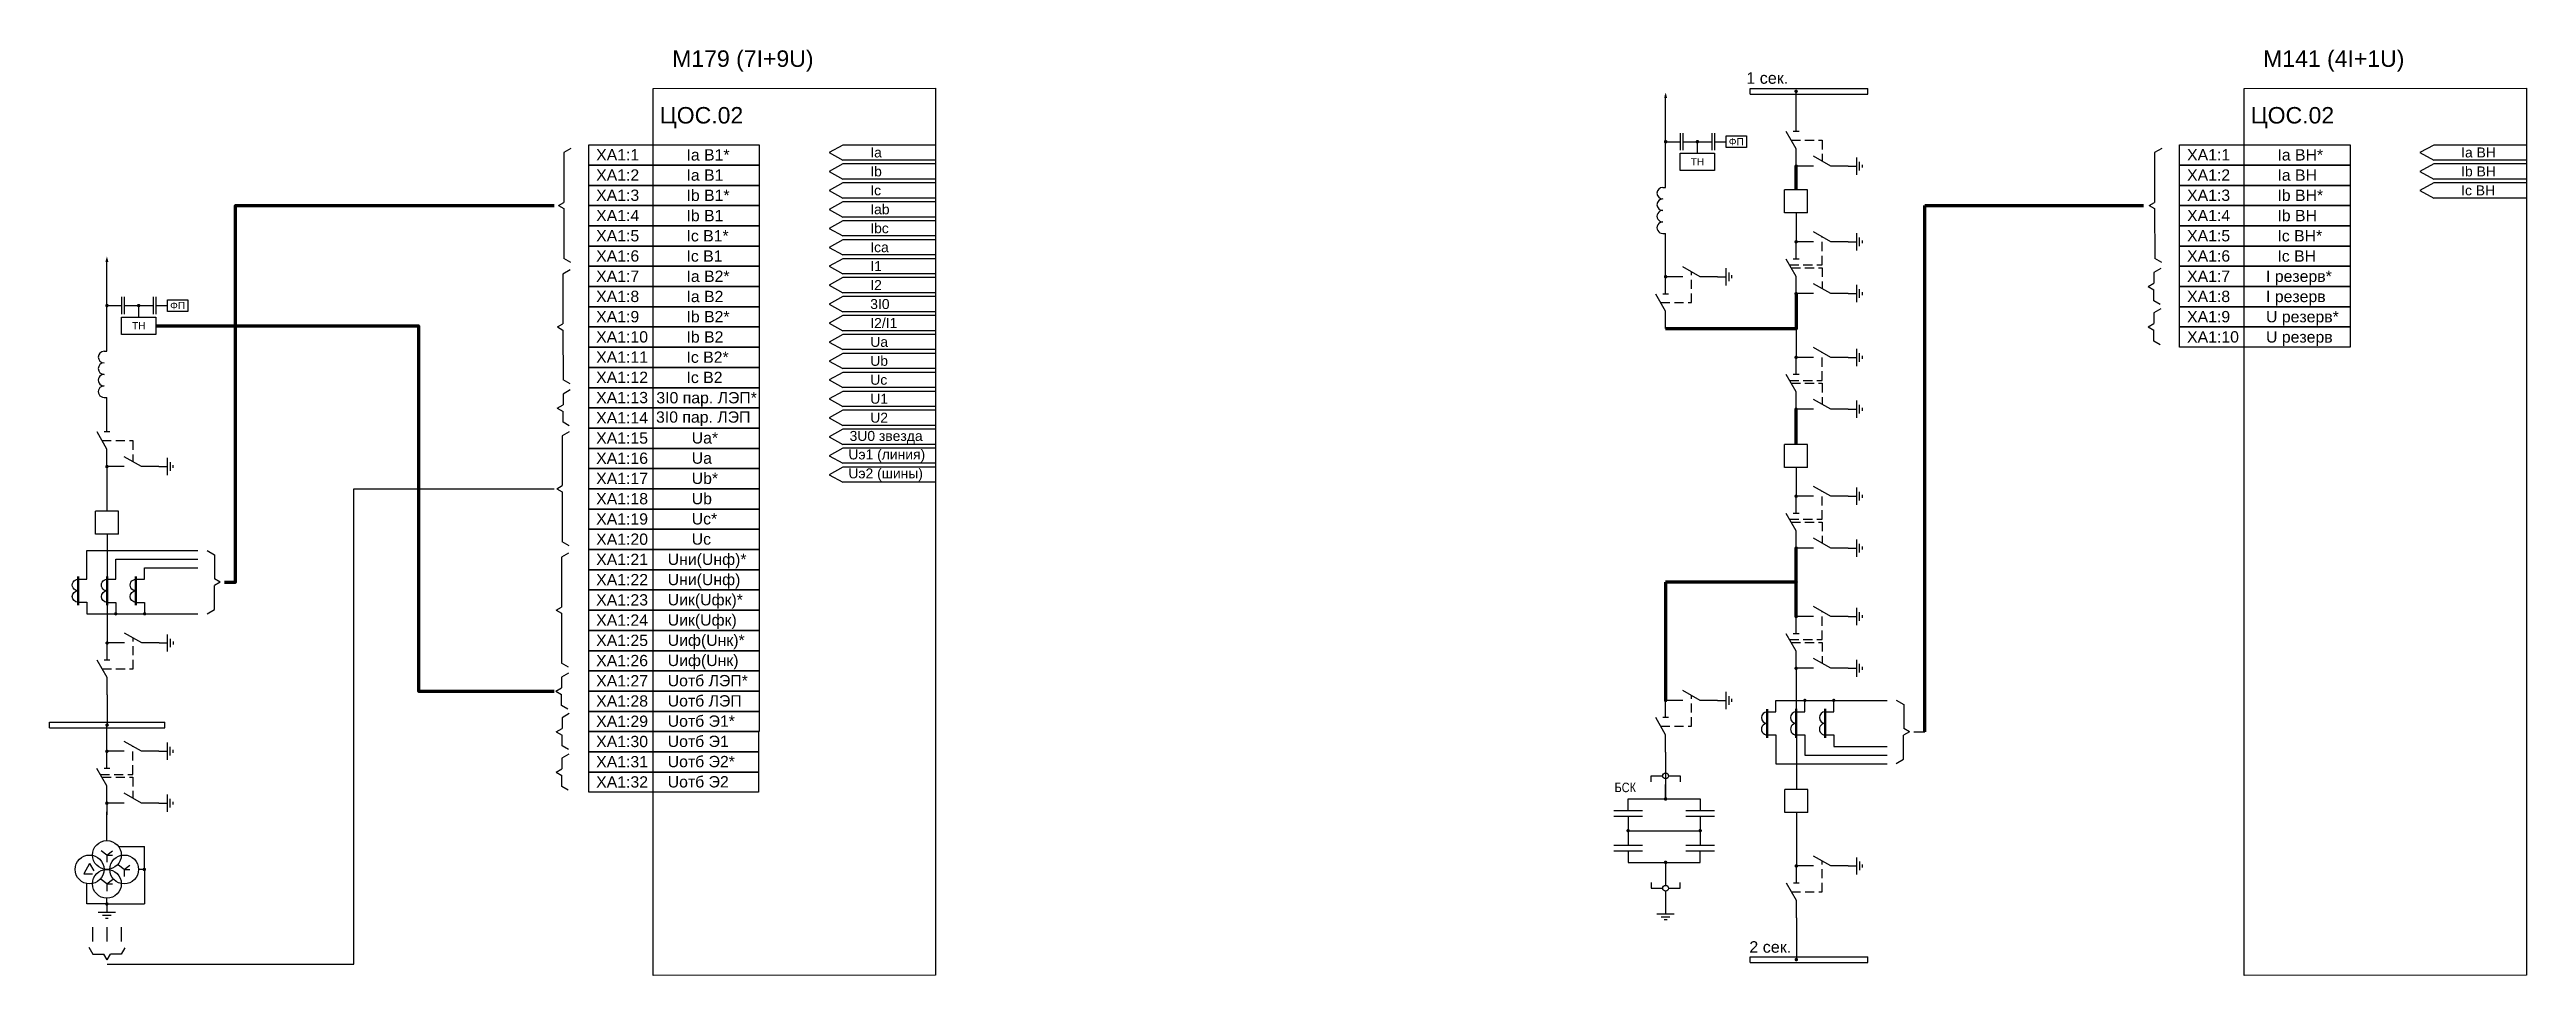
# Model space of a CAD drawing. Header units: millimetres. Extents: x 6 to 13069, y 2 to 2638.
# Drawn here: x 12210 to 13069, y 2233 to 2554 of the extents above; entities that cross this region are included whole.
import ezdxf
from ezdxf.enums import TextEntityAlignment as Align

# ---------------------------------------------------------------- set-up
doc = ezdxf.new("R2010")
doc.units = ezdxf.units.MM
doc.linetypes.add('штриховая2', pattern=[9.525, 6.35, -3.175])
doc.layers.add('Основная', color=7, linetype='Continuous')
doc.styles.add('Narrow', font='ARIALN.TTF')
doc.styles.get("Standard").update_dxf_attribs({"font": 'arial.ttf'})
doc.styles.add('Аннотативный', font='arial.ttf')
doc.styles.add('Вывод', font='tahoma.ttf', dxfattribs={"height": 2.5})
doc.styles.add('Компонент', font='ARIALN.TTF', dxfattribs={"height": 3.5})

msp = doc.modelspace()

# ---------------------------------------------------------------- texts
for s, height, p in [('M179 (7I+9U)', 5.7136, (12426.01, 2548.25)), ('M141 (4I+1U)', 5.7136, (12977.86, 2548.25)), ('ЦОС.02', 5.714, (12421.68, 2528.58)), ('ЦОС.02', 5.714, (12973.54, 2528.58)), ('XA1:1', 3.926, (12399.63, 2515.75)), ('Ia В1*', 3.926, (12430.97, 2515.73)), ('Ia', 3.45, (12494.71, 2516.8)), ('XA1:1', 3.926, (12951.49, 2515.75)), ('Ia ВН*', 3.926, (12982.83, 2515.73)), ('Ia ВН', 3.45, (13046.56, 2516.8)), ('XA1:2', 3.926, (12399.63, 2508.73)), ('Ia В1', 3.926, (12430.97, 2508.71)), ('Ib', 3.45, (12494.71, 2510.22)), ('XA1:2', 3.926, (12951.49, 2508.73)), ('Ia ВН', 3.926, (12982.83, 2508.71)), ('Ib ВН', 3.45, (13046.56, 2510.22)), ('XA1:3', 3.926, (12399.63, 2501.71)), ('Ib В1*', 3.926, (12430.97, 2501.68)), ('Ic', 3.45, (12494.71, 2503.64)), ('Iab', 3.45, (12494.71, 2497.07)), ('XA1:3', 3.926, (12951.49, 2501.71)), ('Ib ВН*', 3.926, (12982.83, 2501.68)), ('Ic ВН', 3.45, (13046.56, 2503.64)), ('XA1:4', 3.926, (12399.63, 2494.68)), ('Ib В1', 3.926, (12430.97, 2494.66)), ('Ibc', 3.45, (12494.71, 2490.49)), ('XA1:4', 3.926, (12951.49, 2494.68)), ('Ib ВН', 3.926, (12982.83, 2494.66)), ('XA1:5', 3.926, (12399.63, 2487.66)), ('XA1:6', 3.926, (12399.63, 2480.64)), ('Ic В1*', 3.926, (12430.97, 2487.64)), ('Ic В1', 3.926, (12430.97, 2480.61)), ('Ica', 3.45, (12494.71, 2483.91)), ('XA1:5', 3.926, (12951.49, 2487.66)), ('XA1:6', 3.926, (12951.49, 2480.64)), ('Ic ВН*', 3.926, (12982.83, 2487.64)), ('Ic ВН', 3.926, (12982.83, 2480.61)), ('XA1:7', 3.926, (12399.63, 2473.61)), ('Ia В2*', 3.926, (12430.97, 2473.59)), ('I1', 3.45, (12494.71, 2477.34)), ('XA1:7', 3.926, (12951.49, 2473.61)), ('I резерв*', 3.926, (12978.88, 2473.59)), ('XA1:8', 3.926, (12399.63, 2466.59)), ('Ia В2', 3.926, (12430.97, 2466.57)), ('3I0', 3.45, (12494.71, 2464.18)), ('I2', 3.45, (12494.71, 2470.76)), ('XA1:8', 3.926, (12951.49, 2466.59)), ('I резерв', 3.926, (12978.88, 2466.57)), ('XA1:9', 3.926, (12399.63, 2459.57)), ('Ib В2*', 3.926, (12430.97, 2459.55)), ('I2/I1', 3.45, (12494.71, 2457.6)), ('XA1:9', 3.926, (12951.49, 2459.57)), ('U резерв*', 3.926, (12978.88, 2459.55)), ('XA1:10', 3.926, (12399.63, 2452.55)), ('XA1:11', 3.926, (12399.63, 2445.52)), ('Ib В2', 3.926, (12430.97, 2452.52)), ('Ic В2*', 3.926, (12430.97, 2445.5)), ('Ua', 3.45, (12494.71, 2451.04)), ('XA1:10', 3.926, (12951.49, 2452.55)), ('U резерв', 3.926, (12978.88, 2452.52)), ('XA1:12', 3.926, (12399.63, 2438.5)), ('Ic В2', 3.926, (12430.97, 2438.48)), ('Ub', 3.45, (12494.71, 2444.46)), ('Uc', 3.45, (12494.71, 2437.89)), ('XA1:13', 3.926, (12399.63, 2431.48)), ('3I0 пар. ЛЭП*', 3.9259, (12420.51, 2431.42)), ('U1', 3.45, (12494.71, 2431.31)), ('XA1:14', 3.926, (12399.63, 2424.46)), ('3I0 пар. ЛЭП', 3.9259, (12420.4, 2424.72)), ('U2', 3.45, (12494.71, 2424.73)), ('XA1:15', 3.926, (12399.63, 2417.43)), ('XA1:16', 3.926, (12399.63, 2410.41)), ('Ua*', 3.926, (12432.78, 2417.48)), ('Ua', 3.926, (12432.78, 2410.46)), ('Uэ1 (линия)', 3.4502, (12487.13, 2411.97)), ('3U0 звезда', 3.45, (12487.54, 2418.4)), ('XA1:17', 3.926, (12399.63, 2403.39)), ('Ub*', 3.926, (12432.78, 2403.44)), ('Uэ2 (шины)', 3.45, (12487.13, 2405.39)), ('XA1:18', 3.926, (12399.63, 2396.36)), ('Ub', 3.926, (12432.78, 2396.41)), ('XA1:19', 3.926, (12399.63, 2389.34)), ('Uc*', 3.926, (12432.78, 2389.39)), ('XA1:20', 3.926, (12399.63, 2382.32)), ('Uc', 3.926, (12432.78, 2382.37)), ('XA1:21', 3.926, (12399.63, 2375.3)), ('XA1:22', 3.926, (12399.63, 2368.27)), ('Uни(Uнф)*', 3.926, (12424.45, 2375.34)), ('Uни(Uнф)', 3.926, (12424.45, 2368.32)), ('XA1:23', 3.926, (12399.63, 2361.25)), ('Uик(Uфк)*', 3.926, (12424.45, 2361.3)), ('XA1:24', 3.926, (12399.63, 2354.23)), ('Uик(Uфк)', 3.926, (12424.45, 2354.28)), ('XA1:25', 3.926, (12399.63, 2347.2)), ('Uиф(Uнк)*', 3.926, (12424.45, 2347.25)), ('XA1:26', 3.926, (12399.63, 2340.18)), ('XA1:27', 3.926, (12399.63, 2333.16)), ('Uиф(Uнк)', 3.926, (12424.45, 2340.23)), ('Uотб ЛЭП*', 3.926, (12424.45, 2333.21)), ('XA1:28', 3.926, (12399.63, 2326.14)), ('Uотб ЛЭП', 3.926, (12424.45, 2326.19)), ('XA1:29', 3.926, (12399.63, 2319.11)), ('Uотб Э1*', 3.926, (12424.45, 2319.16)), ('XA1:30', 3.926, (12399.63, 2312.09)), ('Uотб Э1', 3.926, (12424.45, 2312.14)), ('XA1:31', 3.926, (12399.63, 2305.07)), ('Uотб Э2*', 3.926, (12424.45, 2305.12)), ('XA1:32', 3.926, (12399.63, 2298.05)), ('Uотб Э2', 3.926, (12424.45, 2298.09))]:
    msp.add_text(s, height=height).set_placement(p)
at = {"layer": 'Основная', "char_height": 2.5, "attachment_point": 5}
for s, insert, width in [('ФП', (12795.12, 2522.27), 7), ('ТН', (12781.62, 2515.27), 12), ('ФП', (12254.44, 2465.37), 7), ('ТН', (12240.94, 2458.37), 12)]:
    msp.add_mtext(s, dxfattribs=dict(at, insert=insert, width=width))
at = {"layer": 'Основная', "insert": (12756.61, 2298.09), "char_height": 3.3, "width": 10, "attachment_point": 5, "style": 'Narrow'}
msp.add_mtext('\\pxi-3,l3,t3;БСК', dxfattribs=at)

# ---------------------------------------------------------------- blocks, each defined once
blk = doc.blocks.new('*U22')
at = {"ltscale": 0.25}
for p, q in [((0, 8), (1, 8)), ((0, -8), (1, -8))]:
    blk.add_line(p, q, dxfattribs=at)
for centre, major_axis, start_param, end_param in [((0, -2), (-2, 0), 4.712389, 7.853982), ((0, 6), (0, -2), 3.141593, 6.283185), ((0, 2), (0, -2), 3.141593, 6.283185), ((0, -6), (-2, 0), 4.712389, 7.853982)]:
    blk.add_ellipse(centre, major_axis=major_axis, ratio=1, start_param=start_param, end_param=end_param, dxfattribs=at)
at = {"layer": 'Основная'}
for tag, height, style, p in [('ОУ', 3.5, 'Компонент', (-6, 0)), ('В1', 2.5, 'Вывод', (5, 6)), ('В2', 2.5, 'Вывод', (5, -6))]:
    blk.add_attdef(tag, text='', height=height, dxfattribs=dict(at, style=style)).set_placement(p, align=Align.MIDDLE_CENTER)
blk = doc.blocks.new('*U19')
at = {"layer": 'Основная'}
for p, q in [((0, 0), (-8, 0)), ((-8, -8), (-8, 0)), ((0, -8), (0, 0)), ((0, -8), (-8, -8))]:
    blk.add_line(p, q, dxfattribs=at)
at = {"layer": 'Основная', "style": 'Компонент'}
blk.add_attdef('ОУ', text='', height=3.5, dxfattribs=at).set_placement((-15, -3), align=Align.MIDDLE_CENTER)
blk = doc.blocks.new('*U108')
at = {"color": 0}
blk.add_line((0, 0), (6, 3.43), dxfattribs=at)
blk = doc.blocks.new('*U16')
at = {"layer": 'Основная', "color": 0}
for p, q in [((-3, 0), (-9, 0)), ((9, 0), (3, 0))]:
    blk.add_line(p, q, dxfattribs=at)
at = {"layer": 'Основная', "ltscale": 0.25, "xscale": -1}
blk.add_blockref('*U108', (3, 0), dxfattribs=at)
at = {"layer": 'Основная'}
for tag, height, style, p in [('ОУ', 3.5, 'Компонент', (-25, 0)), ('В1', 2.5, 'Вывод', (-7, -2)), ('В2', 2.5, 'Вывод', (7, -2))]:
    blk.add_attdef(tag, text='', height=height, dxfattribs=dict(at, style=style)).set_placement(p, align=Align.MIDDLE_CENTER)
blk = doc.blocks.new('*U17')
at = {"layer": 'Основная'}
for p, q in [((-3, 0), (0, 0)), ((0, -3), (0, 3)), ((1, -1.5), (1, 1.5)), ((2, -0.5), (2, 0.5))]:
    blk.add_line(p, q, dxfattribs=at)
blk = doc.blocks.new('*U6')
at = {"layer": 'Основная', "color": 0}
blk.add_line((0, -1), (0, 1), dxfattribs=at)
blk = doc.blocks.new('*U15')
at = {"layer": 'Основная', "color": 0}
for p, q in [((0, 3), (0, 9)), ((0, -9), (0, -3))]:
    blk.add_line(p, q, dxfattribs=at)
at = {"ltscale": 0.25, "rotation": 89.99999999999999}
blk.add_blockref('*U6', (0, 3), dxfattribs=at)
at = {"layer": 'Основная', "ltscale": 0.25, "rotation": 89.99999999999999}
blk.add_blockref('*U108', (0, -3), dxfattribs=at)
at = {"layer": 'Основная'}
for tag, height, style, p in [('ОУ', 3.5, 'Компонент', (-12, 0)), ('В1', 2.5, 'Вывод', (2, 7)), ('В2', 2.5, 'Вывод', (2, -7))]:
    blk.add_attdef(tag, text='', height=height, dxfattribs=dict(at, style=style)).set_placement(p, align=Align.MIDDLE_CENTER)
blk = doc.blocks.new('*U121')
at = {"layer": 'Основная', "color": 0}
for p, q in [((0, 0), (39.98, 0)), ((0, -2), (0, 0)), ((39.98, -2), (39.98, 0)), ((0, -2), (39.98, -2))]:
    blk.add_line(p, q, dxfattribs=at)
at = {"layer": 'Основная', "style": 'Компонент'}
blk.add_attdef('ОШ', text='', height=3.5, dxfattribs=at).set_placement((6.98, 5.39), align=Align.MIDDLE_CENTER)
blk = doc.blocks.new('*U24')
at = {"ltscale": 0.25}
for p, q in [((0, 4), (3, 4)), ((0, -4), (3, -4))]:
    blk.add_line(p, q, dxfattribs=at)
for centre, major_axis, start_param, end_param in [((0, -2), (-2, 0), 4.712389, 7.853982), ((0, 2), (0, -2), 3.141593, 6.283185)]:
    blk.add_ellipse(centre, major_axis=major_axis, ratio=1, start_param=start_param, end_param=end_param, dxfattribs=at)
at = {"layer": 'Основная', "color": 0, "lineweight": 50}
blk.add_line((0, -5), (0, 5), dxfattribs=at)
at = {"layer": 'Основная'}
for tag, height, style, p in [('ОУ', 3.5, 'Компонент', (-6, 0)), ('В1', 2.5, 'Вывод', (5, 6)), ('В2', 2.5, 'Вывод', (5, -6))]:
    blk.add_attdef(tag, text='', height=height, dxfattribs=dict(at, style=style)).set_placement(p, align=Align.MIDDLE_CENTER)
blk = doc.blocks.new('*U35')
at = {"ltscale": 0.25, "const_width": 0.6}
blk.add_lwpolyline([(0, -0.3, 1), (0, 0.3, 1)], format="xyb", close=True, dxfattribs=at)
at = {"layer": 'Основная', "color": 0}
for p, q in [((0, 7), (0, 9)), ((0, 2), (0, 7)), ((0, 0), (0, 2))]:
    blk.add_line(p, q, dxfattribs=at)
blk = doc.blocks.new('*U34')
at = {"ltscale": 0.25, "const_width": 0.6}
blk.add_lwpolyline([(0, 0.3, 1), (0, -0.3, 1)], format="xyb", close=True, dxfattribs=at)
at = {"layer": 'Основная', "color": 0}
for p, q in [((0, 0), (0, -2)), ((0, -2), (0, -2)), ((0, -2), (0, -4))]:
    blk.add_line(p, q, dxfattribs=at)
blk = doc.blocks.new('*U32')
at = {"ltscale": 0.35}
for p, q in [((0, 2), (-2, -1.5)), ((0, 2), (1.5, -0.5)), ((-2, -1.5), (1, -1.5))]:
    blk.add_line(p, q, dxfattribs=at)
blk.add_circle((0, 0), 5, dxfattribs=at)
at = {"ltscale": 0.35, "style": 'Компонент'}
blk.add_attdef('ОУ', text='', height=3.5, dxfattribs=at).set_placement((-3, 10), align=Align.MIDDLE_CENTER)
blk = doc.blocks.new('*U31')
at = {"ltscale": 0.35}
for q in [(-2, 1.5), (2, 1.5), (2, 0), (0, -2.5)]:
    blk.add_line((0, 0), q, dxfattribs=at)
blk.add_circle((0, 0), 5, dxfattribs=at)
at = {"ltscale": 0.35, "style": 'Компонент'}
blk.add_attdef('ОУ', text='', height=3.5, dxfattribs=at).set_placement((0, 8), align=Align.MIDDLE_CENTER)
blk = doc.blocks.new('*U33')
at = {"ltscale": 0.35}
for q in [(-2, 1.5), (2, 1.5), (2, 0), (0, -2.5)]:
    blk.add_line((0, 0), q, dxfattribs=at)
blk.add_circle((0, 0), 5, dxfattribs=at)
at = {"ltscale": 0.35, "style": 'Компонент'}
blk.add_attdef('ОУ', text='', height=3.5, dxfattribs=at).set_placement((-9, 8), align=Align.MIDDLE_CENTER)
blk = doc.blocks.new('*U38')
at = {"ltscale": 0.25, "const_width": 0.6}
blk.add_lwpolyline([(0.3, 0, 1), (-0.3, 0, 1)], format="xyb", close=True, dxfattribs=at)
at = {"layer": 'Основная', "color": 0}
for p, q in [((-5, 0), (-7, 0)), ((-2, 0), (-5, 0)), ((0, 0), (-2, 0))]:
    blk.add_line(p, q, dxfattribs=at)
blk = doc.blocks.new('*U36')
at = {"layer": 'Основная'}
for p, q in [((3, 0), (-3, 0)), ((0, 3), (0, 0)), ((1.5, -1), (-1.5, -1)), ((0.5, -2), (-0.5, -2))]:
    blk.add_line(p, q, dxfattribs=at)
blk = doc.blocks.new('*U37')
at = {"ltscale": 0.25, "const_width": 0.6}
blk.add_lwpolyline([(0, -0.3, 1), (0, 0.3, 1)], format="xyb", close=True, dxfattribs=at)
at = {"layer": 'Основная', "color": 0}
for p, q in [((0, 6), (0, 8)), ((0, 2), (0, 6)), ((0, 0), (0, 2))]:
    blk.add_line(p, q, dxfattribs=at)
blk = doc.blocks.new('*U171')
at = {"layer": 'Основная', "color": 0}
for p, q in [((0, 0), (40.84, 0)), ((0, -2), (0, 0)), ((40.84, -2), (40.84, 0)), ((0, -2), (40.84, -2))]:
    blk.add_line(p, q, dxfattribs=at)
at = {"layer": 'Основная', "style": 'Компонент'}
blk.add_attdef('ОШ', text='', height=3.5, dxfattribs=at).set_placement((6, 5.61), align=Align.MIDDLE_CENTER)
blk = doc.blocks.new('*U23')
at = {"ltscale": 0.25, "const_width": 0.6}
blk.add_lwpolyline([(0, -0.3, 1), (0, 0.3, 1)], format="xyb", close=True, dxfattribs=at)
at = {"layer": 'Основная', "color": 0}
for p, q in [((0, 7), (0, 9)), ((0, 2), (0, 7)), ((0, 0), (0, 2))]:
    blk.add_line(p, q, dxfattribs=at)
blk = doc.blocks.new('*U170')
at = {"layer": 'Основная', "color": 0}
for p, q in [((0, 0), (40.81, 0)), ((0, -2), (0, 0)), ((40.81, -2), (40.81, 0)), ((0, -2), (40.81, -2))]:
    blk.add_line(p, q, dxfattribs=at)
at = {"layer": 'Основная', "style": 'Компонент'}
blk.add_attdef('ОШ', text='', height=3.5, dxfattribs=at).set_placement((6.98, 5.39), align=Align.MIDDLE_CENTER)

# ---------------------------------------------------------------- hatches: boundary and pattern name
h = msp.add_hatch(color=256)
h.dxf.hatch_style = 1
h.paths.add_polyline_path([(12770.61, 2539.36), (12770.09, 2537.42), (12770.61, 2537.42)])
h.paths.add_polyline_path([(12770.61, 2539.36), (12770.61, 2537.42), (12771.12, 2537.43)])
h = msp.add_hatch(color=256)
h.dxf.hatch_style = 1
h.paths.add_polyline_path([(12229.92, 2482.46), (12229.41, 2480.52), (12229.92, 2480.52)])
h.paths.add_polyline_path([(12229.92, 2482.46), (12229.92, 2480.52), (12230.44, 2480.52)])
h = msp.add_hatch(color=256)
h.dxf.hatch_style = 1
h.paths.add_polyline_path([(12233.59, 2358.37, -1), (12232.39, 2358.37, -1)])
h = msp.add_hatch(color=256)
h.dxf.hatch_style = 1
h.paths.add_polyline_path([(12243.6, 2358.37, -1), (12242.4, 2358.37, -1)])
h = msp.add_hatch(color=256)
h.dxf.hatch_style = 1
h.paths.add_polyline_path([(12819.52, 2328.32, 1), (12818.32, 2328.32, 1)])
h = msp.add_hatch(color=256)
h.dxf.hatch_style = 1
h.paths.add_polyline_path([(12829.53, 2328.32, 1), (12828.33, 2328.32, 1)])

# ---------------------------------------------------------------- linework, layer by layer
for p, q in [((12390.83, 2519.87), (12388.38, 2518.47)), ((12388.38, 2518.47), (12388.38, 2501.19)), ((12485.19, 2521.1), (12480.41, 2518.47)), ((12480.41, 2518.47), (12485.19, 2515.84)), ((12517.36, 2521.1), (12485.19, 2521.1)), ((12517.36, 2521.1), (12517.36, 2515.84)), ((12942.68, 2519.87), (12940.23, 2518.47)), ((12940.23, 2518.47), (12940.24, 2501.19)), ((13037.04, 2521.1), (13032.26, 2518.47)), ((13032.26, 2518.47), (13037.04, 2515.84)), ((13069.22, 2521.1), (13037.04, 2521.1)), ((13069.22, 2521.1), (13069.22, 2515.84)), ((12485.19, 2514.53), (12480.41, 2511.9)), ((12480.41, 2511.9), (12485.19, 2509.27)), ((12517.36, 2515.84), (12485.19, 2515.84)), ((12517.36, 2514.53), (12485.19, 2514.53)), ((12517.36, 2509.27), (12485.19, 2509.27)), ((12517.36, 2514.53), (12517.36, 2509.27)), ((13037.04, 2514.53), (13032.26, 2511.9)), ((13032.26, 2511.9), (13037.04, 2509.27)), ((13069.22, 2515.84), (13037.04, 2515.84)), ((13069.22, 2514.53), (13037.04, 2514.53)), ((13069.22, 2509.27), (13037.04, 2509.27)), ((13069.22, 2514.53), (13069.22, 2509.27)), ((12386.51, 2500.09), (12388.38, 2501.19)), ((12485.19, 2507.95), (12480.41, 2505.32)), ((12480.41, 2505.32), (12485.19, 2502.69)), ((12485.19, 2501.37), (12480.41, 2498.74)), ((12517.36, 2507.95), (12485.19, 2507.95)), ((12517.36, 2502.69), (12485.19, 2502.69)), ((12517.36, 2501.37), (12485.19, 2501.37)), ((12517.36, 2507.95), (12517.36, 2502.69)), ((12517.36, 2501.37), (12517.36, 2496.11)), ((12938.36, 2500.09), (12940.24, 2501.19)), ((13037.04, 2507.95), (13032.26, 2505.32)), ((13032.26, 2505.32), (13037.04, 2502.69)), ((13069.22, 2507.95), (13037.04, 2507.95)), ((13069.22, 2502.69), (13037.04, 2502.69)), ((13069.22, 2507.95), (13069.22, 2502.69)), ((12386.51, 2500.09), (12388.39, 2499.02)), ((12388.39, 2499.02), (12388.39, 2481.7)), ((12480.41, 2498.74), (12485.19, 2496.11)), ((12485.19, 2494.8), (12480.41, 2492.17)), ((12480.41, 2492.17), (12485.19, 2489.53)), ((12517.36, 2496.11), (12485.19, 2496.11)), ((12517.36, 2494.8), (12485.19, 2494.8)), ((12517.36, 2494.8), (12517.36, 2489.53)), ((12938.36, 2500.09), (12940.24, 2499.02)), ((12940.24, 2499.02), (12940.25, 2481.7)), ((12485.19, 2488.22), (12480.41, 2485.59)), ((12480.41, 2485.59), (12485.19, 2482.96)), ((12517.36, 2489.53), (12485.19, 2489.53)), ((12517.36, 2488.22), (12485.19, 2488.22)), ((12517.36, 2488.22), (12517.36, 2482.96)), ((12390.56, 2477.73), (12388.11, 2476.33)), ((12388.11, 2476.33), (12388.12, 2459.05)), ((12390.83, 2480.28), (12388.39, 2481.7)), ((12485.19, 2481.64), (12480.41, 2479.01)), ((12480.41, 2479.01), (12485.19, 2476.38)), ((12485.19, 2475.07), (12480.41, 2472.43)), ((12517.36, 2482.96), (12485.19, 2482.96)), ((12517.36, 2481.64), (12485.19, 2481.64)), ((12517.36, 2476.38), (12485.19, 2476.38)), ((12517.36, 2475.07), (12485.19, 2475.07)), ((12517.36, 2481.64), (12517.36, 2476.38)), ((12517.36, 2475.07), (12517.36, 2469.8)), ((12942.42, 2478.28), (12939.98, 2476.86)), ((12939.98, 2476.86), (12939.98, 2473.15)), ((12942.68, 2480.28), (12940.25, 2481.7)), ((12480.41, 2472.43), (12485.19, 2469.8)), ((12485.19, 2468.49), (12480.41, 2465.86)), ((12517.36, 2469.8), (12485.19, 2469.8)), ((12517.36, 2468.49), (12485.19, 2468.49)), ((12517.36, 2468.49), (12517.36, 2463.23)), ((12937.98, 2471.98), (12939.98, 2473.15)), ((12937.98, 2471.98), (12939.98, 2470.83)), ((12939.98, 2467.07), (12939.98, 2470.83)), ((12942.16, 2465.8), (12939.98, 2467.07)), ((12386.24, 2457.95), (12388.12, 2459.05)), ((12386.24, 2457.95), (12388.12, 2456.88)), ((12480.41, 2465.86), (12485.19, 2463.23)), ((12485.19, 2461.91), (12480.41, 2459.28)), ((12480.41, 2459.28), (12485.19, 2456.65)), ((12517.36, 2463.23), (12485.19, 2463.23)), ((12517.36, 2461.91), (12485.19, 2461.91)), ((12517.36, 2461.91), (12517.36, 2456.65)), ((12937.98, 2457.94), (12939.98, 2459.11)), ((12937.98, 2457.94), (12939.98, 2456.78)), ((12942.42, 2464.24), (12939.98, 2462.82)), ((12939.98, 2462.82), (12939.98, 2459.11)), ((12388.12, 2456.88), (12388.13, 2439.57)), ((12485.19, 2455.33), (12480.41, 2452.7)), ((12480.41, 2452.7), (12485.19, 2450.07)), ((12485.19, 2448.76), (12480.41, 2446.13)), ((12517.36, 2456.65), (12485.19, 2456.65)), ((12517.36, 2455.33), (12485.19, 2455.33)), ((12517.36, 2450.07), (12485.19, 2450.07)), ((12517.36, 2448.76), (12485.19, 2448.76)), ((12517.36, 2455.33), (12517.36, 2450.07)), ((12517.36, 2448.76), (12517.36, 2443.49)), ((12939.98, 2453.03), (12939.98, 2456.78)), ((12942.16, 2451.76), (12939.98, 2453.03)), ((12480.41, 2446.13), (12485.19, 2443.49)), ((12485.19, 2442.18), (12480.41, 2439.55)), ((12517.36, 2443.49), (12485.19, 2443.49)), ((12517.36, 2442.18), (12485.19, 2442.18)), ((12517.36, 2442.18), (12517.36, 2436.92)), ((12390.56, 2438.15), (12388.13, 2439.57)), ((12390.56, 2436.09), (12388.13, 2434.67)), ((12388.13, 2434.67), (12388.13, 2430.96)), ((12480.41, 2439.55), (12485.19, 2436.92)), ((12485.19, 2435.6), (12480.41, 2432.97)), ((12480.41, 2432.97), (12485.19, 2430.34)), ((12517.36, 2436.92), (12485.19, 2436.92)), ((12517.36, 2435.6), (12485.19, 2435.6)), ((12517.36, 2435.6), (12517.36, 2430.34)), ((12386.13, 2429.79), (12388.13, 2430.96)), ((12386.13, 2429.79), (12388.13, 2428.63)), ((12388.13, 2424.88), (12388.13, 2428.63)), ((12390.3, 2423.61), (12388.13, 2424.88)), ((12485.19, 2429.03), (12480.41, 2426.39)), ((12480.41, 2426.39), (12485.19, 2423.76)), ((12517.36, 2430.34), (12485.19, 2430.34)), ((12517.36, 2429.03), (12485.19, 2429.03)), ((12517.36, 2423.76), (12485.19, 2423.76)), ((12517.36, 2429.03), (12517.36, 2423.76)), ((12390.3, 2421.55), (12387.85, 2420.15)), ((12387.85, 2420.15), (12387.86, 2402.87)), ((12485.19, 2422.45), (12480.41, 2419.82)), ((12480.41, 2419.82), (12485.19, 2417.19)), ((12485.19, 2415.87), (12480.41, 2413.24)), ((12517.36, 2422.45), (12485.19, 2422.45)), ((12517.36, 2417.19), (12485.19, 2417.19)), ((12517.36, 2415.87), (12485.19, 2415.87)), ((12517.36, 2422.45), (12517.36, 2417.19)), ((12517.36, 2415.87), (12517.36, 2410.61)), ((12480.41, 2413.24), (12485.19, 2410.61)), ((12485.19, 2409.29), (12480.41, 2406.66)), ((12480.41, 2406.66), (12485.19, 2404.03)), ((12517.36, 2410.61), (12485.19, 2410.61)), ((12517.36, 2409.29), (12485.19, 2409.29)), ((12517.36, 2409.29), (12517.36, 2404.03)), ((12315.53, 2401.77), (12385.01, 2401.77)), ((12315.53, 2236.77), (12315.53, 2401.77)), ((12385.98, 2401.77), (12387.86, 2402.87)), ((12385.98, 2401.77), (12387.86, 2400.7)), ((12387.86, 2400.7), (12387.87, 2383.38)), ((12517.36, 2404.03), (12485.19, 2404.03)), ((12222.92, 2370.37), (12222.92, 2380.37)), ((12222.92, 2380.37), (12261.48, 2380.37)), ((12264.66, 2380.31), (12267.25, 2378.8)), ((12390.3, 2381.96), (12387.87, 2383.38)), ((12232.99, 2370.35), (12232.99, 2377.35)), ((12232.99, 2377.35), (12261.48, 2377.35)), ((12243, 2374.37), (12261.48, 2374.37)), ((12243, 2370.35), (12243, 2374.37)), ((12267.25, 2378.8), (12267.25, 2370.47)), ((12390.03, 2379.41), (12387.58, 2378.01)), ((12387.58, 2378.01), (12387.59, 2360.73)), ((12269.26, 2369.31), (12267.25, 2370.47)), ((12269.26, 2369.31), (12267.26, 2368.18)), ((12267.26, 2359.83), (12267.26, 2368.18)), ((12270.76, 2369.31), (12274.58, 2369.31)), ((12222.92, 2362.37), (12222.92, 2358.37)), ((12222.92, 2358.37), (12261.48, 2358.37)), ((12232.99, 2362.35), (12232.99, 2358.37)), ((12243, 2362.35), (12243, 2358.37)), ((12385.71, 2359.63), (12387.59, 2360.73)), ((12385.71, 2359.63), (12387.59, 2358.56)), ((12387.59, 2358.56), (12387.59, 2341.25)), ((12390.03, 2339.83), (12387.59, 2341.25)), ((12390.08, 2337.77), (12387.65, 2336.35)), ((12385.65, 2331.47), (12387.65, 2332.64)), ((12385.65, 2331.47), (12387.65, 2330.31)), ((12387.65, 2336.35), (12387.65, 2332.64)), ((12387.65, 2326.56), (12387.65, 2330.31)), ((12389.82, 2325.29), (12387.65, 2326.56)), ((12390.25, 2323.72), (12387.81, 2322.3)), ((12387.81, 2322.3), (12387.81, 2318.59)), ((12808.85, 2324.32), (12808.85, 2328.32)), ((12808.85, 2328.32), (12847.41, 2328.32)), ((12818.92, 2324.33), (12818.92, 2328.32)), ((12828.93, 2324.34), (12828.93, 2328.32)), ((12853.19, 2326.86), (12853.19, 2318.51)), ((12385.81, 2317.42), (12387.81, 2318.59)), ((12385.81, 2317.42), (12387.81, 2316.27)), ((12387.81, 2312.51), (12387.81, 2316.27)), ((12389.99, 2311.24), (12387.81, 2312.51)), ((12808.85, 2316.32), (12808.85, 2306.32)), ((12818.92, 2316.33), (12818.92, 2309.33)), ((12828.93, 2316.34), (12828.93, 2312.32)), ((12828.93, 2312.32), (12847.41, 2312.32)), ((12855.19, 2317.37), (12853.18, 2316.21)), ((12853.18, 2307.89), (12853.18, 2316.21)), ((12855.19, 2317.37), (12853.19, 2318.51)), ((12856.69, 2317.37), (12860.51, 2317.37)), ((12385.73, 2303.38), (12387.73, 2304.55)), ((12385.73, 2303.38), (12387.73, 2302.22)), ((12390.17, 2309.68), (12387.73, 2308.26)), ((12387.73, 2308.26), (12387.73, 2304.55)), ((12808.85, 2306.32), (12847.41, 2306.32)), ((12818.92, 2309.33), (12847.41, 2309.33)), ((12850.59, 2306.38), (12853.18, 2307.89)), ((12387.73, 2298.47), (12387.73, 2302.22)), ((12389.91, 2297.2), (12387.73, 2298.47)), ((12223.67, 2242.7), (12225.09, 2240.27)), ((12224.91, 2249.62), (12224.91, 2244.64)), ((12229.91, 2249.62), (12229.91, 2244.64)), ((12234.91, 2249.62), (12234.91, 2244.64)), ((12225.09, 2240.27), (12228.8, 2240.27)), ((12229.97, 2238.27), (12228.8, 2240.27)), ((12229.97, 2238.27), (12231.12, 2240.27)), ((12229.97, 2236.77), (12315.53, 2236.77)), ((12234.88, 2240.27), (12231.12, 2240.27)), ((12236.15, 2242.44), (12234.88, 2240.27))]:
    msp.add_line(p, q)
at = {"lineweight": 100}
for p, q in [((12815.88, 2505.52), (12815.88, 2513.76)), ((12860.51, 2317.37), (12860.51, 2500.09)), ((12860.51, 2500.09), (12936.34, 2500.09)), ((12815.88, 2469.52), (12815.88, 2457.39)), ((12770.61, 2457.39), (12815.88, 2457.39)), ((12815.88, 2417.18), (12815.88, 2429.39)), ((12815.88, 2357.45), (12815.88, 2381.18)), ((12815.88, 2369.38), (12770.61, 2369.38)), ((12770.61, 2369.38), (12770.61, 2328.32))]:
    msp.add_line(p, q, dxfattribs=at)
for points in [[(12419.46, 2540.77), (12517.36, 2540.85), (12517.36, 2232.9), (12419.46, 2232.81)], [(12971.31, 2540.77), (13069.22, 2540.85), (13069.22, 2232.9), (12971.31, 2232.81)], [(12397.07, 2521.14), (12456.2, 2521.14), (12456.2, 2514.12), (12397.07, 2514.12)], [(12948.92, 2521.14), (13008.06, 2521.14), (13008.06, 2514.12), (12948.92, 2514.12)], [(12397.07, 2514.12), (12456.2, 2514.12), (12456.2, 2507.1), (12397.07, 2507.1)], [(12948.92, 2514.12), (13008.06, 2514.12), (13008.06, 2507.1), (12948.92, 2507.1)], [(12397.07, 2507.1), (12456.2, 2507.1), (12456.2, 2500.07), (12397.07, 2500.07)], [(12948.92, 2507.1), (13008.06, 2507.1), (13008.06, 2500.07), (12948.92, 2500.07)], [(12397.07, 2500.07), (12456.2, 2500.07), (12456.2, 2493.05), (12397.07, 2493.05)], [(12397.07, 2493.05), (12456.2, 2493.05), (12456.2, 2486.03), (12397.07, 2486.03)], [(12948.92, 2500.07), (13008.06, 2500.07), (13008.06, 2493.05), (12948.92, 2493.05)], [(12948.92, 2493.05), (13008.06, 2493.05), (13008.06, 2486.03), (12948.92, 2486.03)], [(12397.07, 2486.03), (12456.2, 2486.03), (12456.2, 2479.01), (12397.07, 2479.01)], [(12948.92, 2486.03), (13008.06, 2486.03), (13008.06, 2479.01), (12948.92, 2479.01)], [(12397.07, 2479.01), (12456.2, 2479.01), (12456.2, 2471.98), (12397.07, 2471.98)], [(12948.92, 2479.01), (13008.06, 2479.01), (13008.06, 2471.98), (12948.92, 2471.98)], [(12397.07, 2471.98), (12456.2, 2471.98), (12456.2, 2464.96), (12397.07, 2464.96)], [(12948.92, 2471.98), (13008.06, 2471.98), (13008.06, 2464.96), (12948.92, 2464.96)], [(12397.07, 2464.96), (12456.2, 2464.96), (12456.2, 2457.94), (12397.07, 2457.94)], [(12397.07, 2457.94), (12456.2, 2457.94), (12456.2, 2450.91), (12397.07, 2450.91)], [(12948.92, 2464.96), (13008.06, 2464.96), (13008.06, 2457.94), (12948.92, 2457.94)], [(12948.92, 2457.94), (13008.06, 2457.94), (13008.06, 2450.91), (12948.92, 2450.91)], [(12397.07, 2450.91), (12456.2, 2450.91), (12456.2, 2443.89), (12397.07, 2443.89)], [(12397.07, 2443.89), (12456.2, 2443.89), (12456.2, 2436.87), (12397.07, 2436.87)], [(12397.07, 2436.87), (12456.2, 2436.87), (12456.2, 2429.85), (12397.07, 2429.85)], [(12397.07, 2429.85), (12456.2, 2429.85), (12456.2, 2422.82), (12397.07, 2422.82)], [(12397.07, 2422.82), (12456.2, 2422.82), (12456.2, 2415.8), (12397.07, 2415.8)], [(12397.07, 2415.8), (12456.2, 2415.8), (12456.2, 2408.78), (12397.07, 2408.78)], [(12397.07, 2408.78), (12456.2, 2408.78), (12456.2, 2401.76), (12397.07, 2401.76)], [(12397.07, 2401.76), (12456.2, 2401.76), (12456.2, 2394.73), (12397.07, 2394.73)], [(12397.07, 2394.73), (12456.2, 2394.73), (12456.2, 2387.71), (12397.07, 2387.71)], [(12397.07, 2387.71), (12456.2, 2387.71), (12456.2, 2380.69), (12397.07, 2380.69)], [(12397.07, 2380.69), (12456.2, 2380.69), (12456.2, 2373.66), (12397.07, 2373.66)], [(12397.07, 2373.66), (12456.2, 2373.66), (12456.2, 2366.64), (12397.07, 2366.64)], [(12397.07, 2366.64), (12456.2, 2366.64), (12456.2, 2359.62), (12397.07, 2359.62)], [(12397.07, 2359.62), (12456.2, 2359.62), (12456.2, 2352.6), (12397.07, 2352.6)], [(12397.07, 2352.6), (12456.2, 2352.6), (12456.2, 2345.57), (12397.07, 2345.57)], [(12397.07, 2345.57), (12456.2, 2345.57), (12456.2, 2338.55), (12397.07, 2338.55)], [(12397.07, 2338.55), (12456.2, 2338.55), (12456.2, 2331.53), (12397.07, 2331.53)], [(12397.07, 2331.53), (12456.2, 2331.53), (12456.2, 2324.5), (12397.07, 2324.5)], [(12397.07, 2324.5), (12456.2, 2324.5), (12456.2, 2317.48), (12397.07, 2317.48)], [(12397.07, 2317.48), (12455.93, 2317.48), (12455.93, 2310.46), (12397.07, 2310.46)], [(12397.07, 2310.46), (12455.93, 2310.46), (12455.93, 2303.44), (12397.07, 2303.44)], [(12397.07, 2303.44), (12455.93, 2303.44), (12455.93, 2296.41), (12397.07, 2296.41)]]:
    msp.add_lwpolyline(points, close=True)
at = {"ltscale": 0.25, "const_width": 0.6}
for points in [[(12815.58, 2539.76, 1), (12816.18, 2539.76, 1)], [(12770.32, 2522.27, 1), (12770.92, 2522.27, 1)], [(12781.32, 2522.27, 1), (12781.92, 2522.27, 1)], [(12815.58, 2513.76, 1), (12816.18, 2513.76, 1)], [(12815.58, 2487.52, 1), (12816.18, 2487.52, 1)], [(12229.64, 2465.37, 1), (12230.24, 2465.37, 1)], [(12240.64, 2465.37, 1), (12241.24, 2465.37, 1)], [(12815.58, 2469.52, 1), (12816.18, 2469.52, 1)], [(12815.58, 2457.39, 1), (12816.18, 2457.39, 1)], [(12815.58, 2447.39, 1), (12816.18, 2447.39, 1)], [(12815.58, 2429.39, 1), (12816.18, 2429.39, 1)], [(12815.58, 2399.18, 1), (12816.18, 2399.18, 1)], [(12815.58, 2381.18, 1), (12816.18, 2381.18, 1)], [(12815.58, 2369.38, 1), (12816.18, 2369.38, 1)], [(12815.58, 2357.45, 1), (12816.18, 2357.45, 1)], [(12229.69, 2348.24, 1), (12230.29, 2348.24, 1)], [(12815.58, 2339.45, 1), (12816.18, 2339.45, 1)], [(12770.31, 2328.32, 1), (12770.91, 2328.32, 1)], [(12229.69, 2319.76, 1), (12230.29, 2319.76, 1)], [(12815.65, 2270.83, 1), (12816.25, 2270.83, 1)], [(12815.65, 2238.33, 1), (12816.25, 2238.33, 1)]]:
    msp.add_lwpolyline(points, format="xyb", close=True, dxfattribs=at)
at = {"lineweight": 100}
for points in [[(12270.76, 2369.31), (12274.58, 2369.31), (12274.58, 2500.09), (12385.01, 2500.09)], [(12246.94, 2458.37), (12338, 2458.37), (12338, 2331.47), (12385.01, 2331.47)]]:
    msp.add_lwpolyline(points, dxfattribs=at)
for points in [[(12264.66, 2358.33), (12267.26, 2359.83)], [(12850.59, 2328.36), (12853.19, 2326.86)]]:
    msp.add_lwpolyline(points)
at = {"layer": 'Основная'}
for p, q in [((12229.93, 2426.49), (12229.93, 2427.49)), ((12770.61, 2310.32), (12770.61, 2297.65)), ((12770.61, 2304.09), (12770.61, 2303.09)), ((12770.61, 2301.09), (12770.61, 2294.09))]:
    msp.add_line(p, q, dxfattribs=at)
for points in [[(12770.61, 2506.39), (12770.61, 2538.39)], [(12815.88, 2531.76), (12815.88, 2539.76)], [(12770.32, 2522.27), (12775.62, 2522.27)], [(12775.62, 2525.27), (12775.62, 2519.27)], [(12776.62, 2525.27), (12776.62, 2519.27)], [(12776.62, 2522.27), (12786.62, 2522.27)], [(12781.62, 2518.27), (12781.62, 2522.27)], [(12786.62, 2525.27), (12786.62, 2519.27)], [(12787.62, 2525.27), (12787.62, 2519.27)], [(12787.62, 2522.27), (12791.62, 2522.27)], [(12815.88, 2497.52), (12815.88, 2487.52)], [(12770.61, 2484.39), (12770.61, 2490.39)], [(12229.93, 2449.49), (12229.93, 2481.49)], [(12234.94, 2468.37), (12234.94, 2462.37)], [(12235.94, 2468.37), (12235.94, 2462.37)], [(12245.94, 2468.37), (12245.94, 2462.37)], [(12246.94, 2468.37), (12246.94, 2462.37)], [(12229.64, 2465.37), (12234.94, 2465.37)], [(12235.94, 2465.37), (12245.94, 2465.37)], [(12240.94, 2461.37), (12240.94, 2465.37)], [(12246.94, 2465.37), (12250.94, 2465.37)], [(12815.88, 2457.39), (12815.88, 2447.39)], [(12229.93, 2427.49), (12229.93, 2433.49)], [(12229.93, 2409.49), (12229.93, 2393.99)], [(12815.88, 2409.18), (12815.88, 2399.18)], [(12229.99, 2385.97), (12229.99, 2348.24)], [(12815.88, 2339.45), (12815.95, 2297.4)], [(12229.99, 2330.24), (12229.99, 2319.76)], [(12757.61, 2290.09), (12757.61, 2294.09), (12782.61, 2294.09), (12782.61, 2290.09)], [(12765.61, 2300.09), (12765.61, 2302.09), (12769.61, 2302.09)], [(12770.61, 2294.09), (12770.61, 2299.09)], [(12770.61, 2299.09), (12770.61, 2294.09)], [(12771.61, 2302.09), (12775.61, 2302.09), (12775.61, 2300.09)], [(12229.91, 2279.64), (12229.91, 2289.64)], [(12752.61, 2290.09), (12762.61, 2290.09)], [(12752.61, 2288.09), (12762.61, 2288.09)], [(12757.61, 2288.09), (12757.61, 2278.09)], [(12777.61, 2290.09), (12787.61, 2290.09)], [(12777.61, 2288.09), (12787.61, 2288.09)], [(12782.61, 2288.09), (12782.61, 2278.09)], [(12815.95, 2289.4), (12815.95, 2270.83)], [(12233.91, 2277.64), (12242.91, 2277.64)], [(12752.61, 2278.09), (12762.61, 2278.09)], [(12757.61, 2283.09), (12782.61, 2283.09)], [(12777.61, 2278.09), (12787.61, 2278.09)], [(12242.91, 2269.64), (12240.91, 2269.64)], [(12242.91, 2269.64), (12242.91, 2257.64)], [(12752.61, 2276.09), (12762.61, 2276.09)], [(12757.61, 2276.09), (12757.61, 2272.09), (12782.61, 2272.09), (12782.61, 2276.09)], [(12770.61, 2272.09), (12770.61, 2264.09)], [(12777.61, 2276.09), (12787.61, 2276.09)], [(12765.61, 2265.09), (12765.61, 2263.09), (12769.61, 2263.09)], [(12770.61, 2262.09), (12770.61, 2254.09)], [(12771.61, 2263.09), (12775.61, 2263.09), (12775.61, 2265.09)], [(12229.91, 2257.64), (12229.91, 2259.64)], [(12229.91, 2257.64), (12242.91, 2257.64)], [(12815.95, 2252.83), (12815.95, 2238.33)]]:
    msp.add_lwpolyline(points, dxfattribs=at)
for points in [[(12775.62, 2518.27), (12787.62, 2518.27), (12787.62, 2512.27), (12775.62, 2512.27)], [(12791.62, 2524.27), (12798.62, 2524.27), (12798.62, 2520.27), (12791.62, 2520.27)], [(12250.94, 2467.37), (12257.94, 2467.37), (12257.94, 2463.37), (12250.94, 2463.37)], [(12234.94, 2461.37), (12246.94, 2461.37), (12246.94, 2455.37), (12234.94, 2455.37)]]:
    msp.add_lwpolyline(points, close=True, dxfattribs=at)
at = {"layer": 'Основная', "linetype": 'штриховая2', "ltscale": 0.5}
for points in [[(12814.17, 2522.76), (12824.88, 2522.76), (12824.88, 2515.47)], [(12813.59, 2479.52), (12824.88, 2479.52), (12824.88, 2489.23)], [(12768.89, 2466.39), (12779.61, 2466.39), (12779.61, 2477.11)], [(12814.17, 2478.52), (12824.88, 2478.52), (12824.88, 2471.23)], [(12813.59, 2439.39), (12824.88, 2439.39), (12824.88, 2449.11)], [(12814.17, 2438.39), (12824.88, 2438.39), (12824.88, 2431.11)], [(12228.21, 2418.49), (12238.93, 2418.49), (12238.93, 2411.2)], [(12813.59, 2391.18), (12824.88, 2391.18), (12824.88, 2400.89)], [(12814.17, 2390.18), (12824.88, 2390.18), (12824.88, 2382.89)], [(12813.59, 2349.45), (12824.88, 2349.45), (12824.88, 2359.16)], [(12228.28, 2339.24), (12238.99, 2339.24), (12238.99, 2349.95)], [(12814.17, 2348.45), (12824.88, 2348.45), (12824.88, 2341.16)], [(12768.89, 2319.32), (12779.61, 2319.32), (12779.61, 2330.03)], [(12227.62, 2302.64), (12238.91, 2302.64), (12238.91, 2312.36)], [(12228.2, 2301.64), (12238.91, 2301.64), (12238.91, 2294.36)], [(12814.23, 2261.83), (12824.95, 2261.83), (12824.95, 2272.54)]]:
    msp.add_lwpolyline(points, dxfattribs=at)
at = {"layer": 'Основная', "ltscale": 0.25, "const_width": 0.6}
for points in [[(12229.63, 2409.49, 1), (12230.23, 2409.49, 1)], [(12770.31, 2294.09, 1), (12770.91, 2294.09, 1)], [(12757.31, 2283.09, 1), (12757.91, 2283.09, 1)], [(12782.31, 2283.09, 1), (12782.91, 2283.09, 1)], [(12770.31, 2272.09, 1), (12770.91, 2272.09, 1)]]:
    msp.add_lwpolyline(points, format="xyb", close=True, dxfattribs=at)
at = {"layer": 'Основная', "ltscale": 100}
msp.add_lwpolyline([(12222.91, 2257.64), (12222.91, 2264.64)], dxfattribs=at)
at = {"layer": 'Основная'}
for centre in [(12770.61, 2302.09), (12770.61, 2263.09)]:
    msp.add_circle(centre, 1, dxfattribs=at)

# ---------------------------------------------------------------- block references
at = {"layer": 'Основная', "ltscale": 0.25}
ref = msp.add_blockref('*U171', (12799.88, 2540.77), dxfattribs=at)
ref.add_attrib('ОШ', '1 сек.', dxfattribs={"height": 4}).set_placement((12805.88, 2546.37), align=Align.TOP_CENTER)
for name, p in [('*U15', (12815.88, 2522.76)), ('*U16', (12824.88, 2513.76)), ('*U17', (12836.88, 2513.76)), ('*U19', (12819.88, 2505.52)), ('*U23', (12770.61, 2475.39)), ('*U15', (12815.88, 2478.52)), ('*U16', (12824.88, 2487.52)), ('*U17', (12836.88, 2487.52)), ('*U15', (12770.61, 2466.39)), ('*U16', (12779.61, 2475.39)), ('*U17', (12791.61, 2475.39)), ('*U16', (12824.88, 2469.52)), ('*U17', (12836.88, 2469.52)), ('*U16', (12824.88, 2447.39)), ('*U17', (12836.88, 2447.39)), ('*U15', (12815.88, 2438.39)), ('*U16', (12824.88, 2429.39)), ('*U17', (12836.88, 2429.39)), ('*U15', (12229.93, 2418.49)), ('*U19', (12819.88, 2417.18)), ('*U16', (12238.93, 2409.49)), ('*U17', (12250.93, 2409.49)), ('*U15', (12815.88, 2390.18)), ('*U16', (12824.88, 2399.18)), ('*U17', (12836.88, 2399.18)), ('*U19', (12233.99, 2393.97)), ('*U16', (12824.88, 2381.18)), ('*U17', (12836.88, 2381.18)), ('*U15', (12815.88, 2348.45)), ('*U16', (12824.88, 2357.45)), ('*U17', (12836.88, 2357.45)), ('*U15', (12229.99, 2339.24)), ('*U16', (12238.99, 2348.24)), ('*U17', (12250.99, 2348.24)), ('*U16', (12824.88, 2339.45)), ('*U17', (12836.88, 2339.45)), ('*U16', (12779.61, 2328.32)), ('*U17', (12791.61, 2328.32)), ('*U121', (12210.02, 2320.77)), ('*U15', (12770.61, 2319.32)), ('*U24', (12805.85, 2320.32)), ('*U24', (12815.92, 2320.33)), ('*U24', (12825.93, 2320.34)), ('*U35', (12229.91, 2310.64)), ('*U16', (12238.91, 2310.64)), ('*U17', (12250.91, 2310.64)), ('*U15', (12229.91, 2301.64)), ('*U16', (12238.91, 2292.64)), ('*U17', (12250.91, 2292.64)), ('*U19', (12819.95, 2297.4)), ('*U34', (12229.91, 2292.64)), ('*U37', (12242.91, 2269.64)), ('*U15', (12815.95, 2261.83)), ('*U16', (12824.95, 2270.83)), ('*U17', (12836.95, 2270.83)), ('*U38', (12229.91, 2257.64)), ('*U36', (12229.91, 2254.64)), ('*U36', (12770.61, 2254.09))]:
    msp.add_blockref(name, p, dxfattribs=at)
at = {"layer": 'Основная', "ltscale": 0.35}
for name, p in [('*U22', (12769.61, 2498.39)), ('*U22', (12228.93, 2441.49)), ('*U33', (12229.91, 2274.64)), ('*U32', (12223.91, 2269.64)), ('*U31', (12229.91, 2264.64)), ('*U31', (12235.91, 2269.64))]:
    msp.add_blockref(name, p, dxfattribs=at)
at = {"layer": 'Основная', "ltscale": 0.25, "xscale": -1, "rotation": 180}
for p in [(12219.92, 2366.37), (12229.99, 2366.35), (12240, 2366.35)]:
    msp.add_blockref('*U24', p, dxfattribs=at)
at = {"layer": 'Основная', "ltscale": 0.25}
ref = msp.add_blockref('*U170', (12799.95, 2239.33), dxfattribs=at)
ref.add_attrib('ОШ', '2 сек.', dxfattribs={"height": 4, "style": 'Аннотативный'}).set_placement((12806.92, 2244.72), align=Align.TOP_CENTER)

msp.set_redraw_order([(e.dxf.handle, doc.entitydb.next_handle()) for e in msp.query("TEXT MTEXT ATTDEF DIMENSION ARC_DIMENSION")])  # texts and dimensions are drawn at this point

doc.saveas('drawing.dxf')
